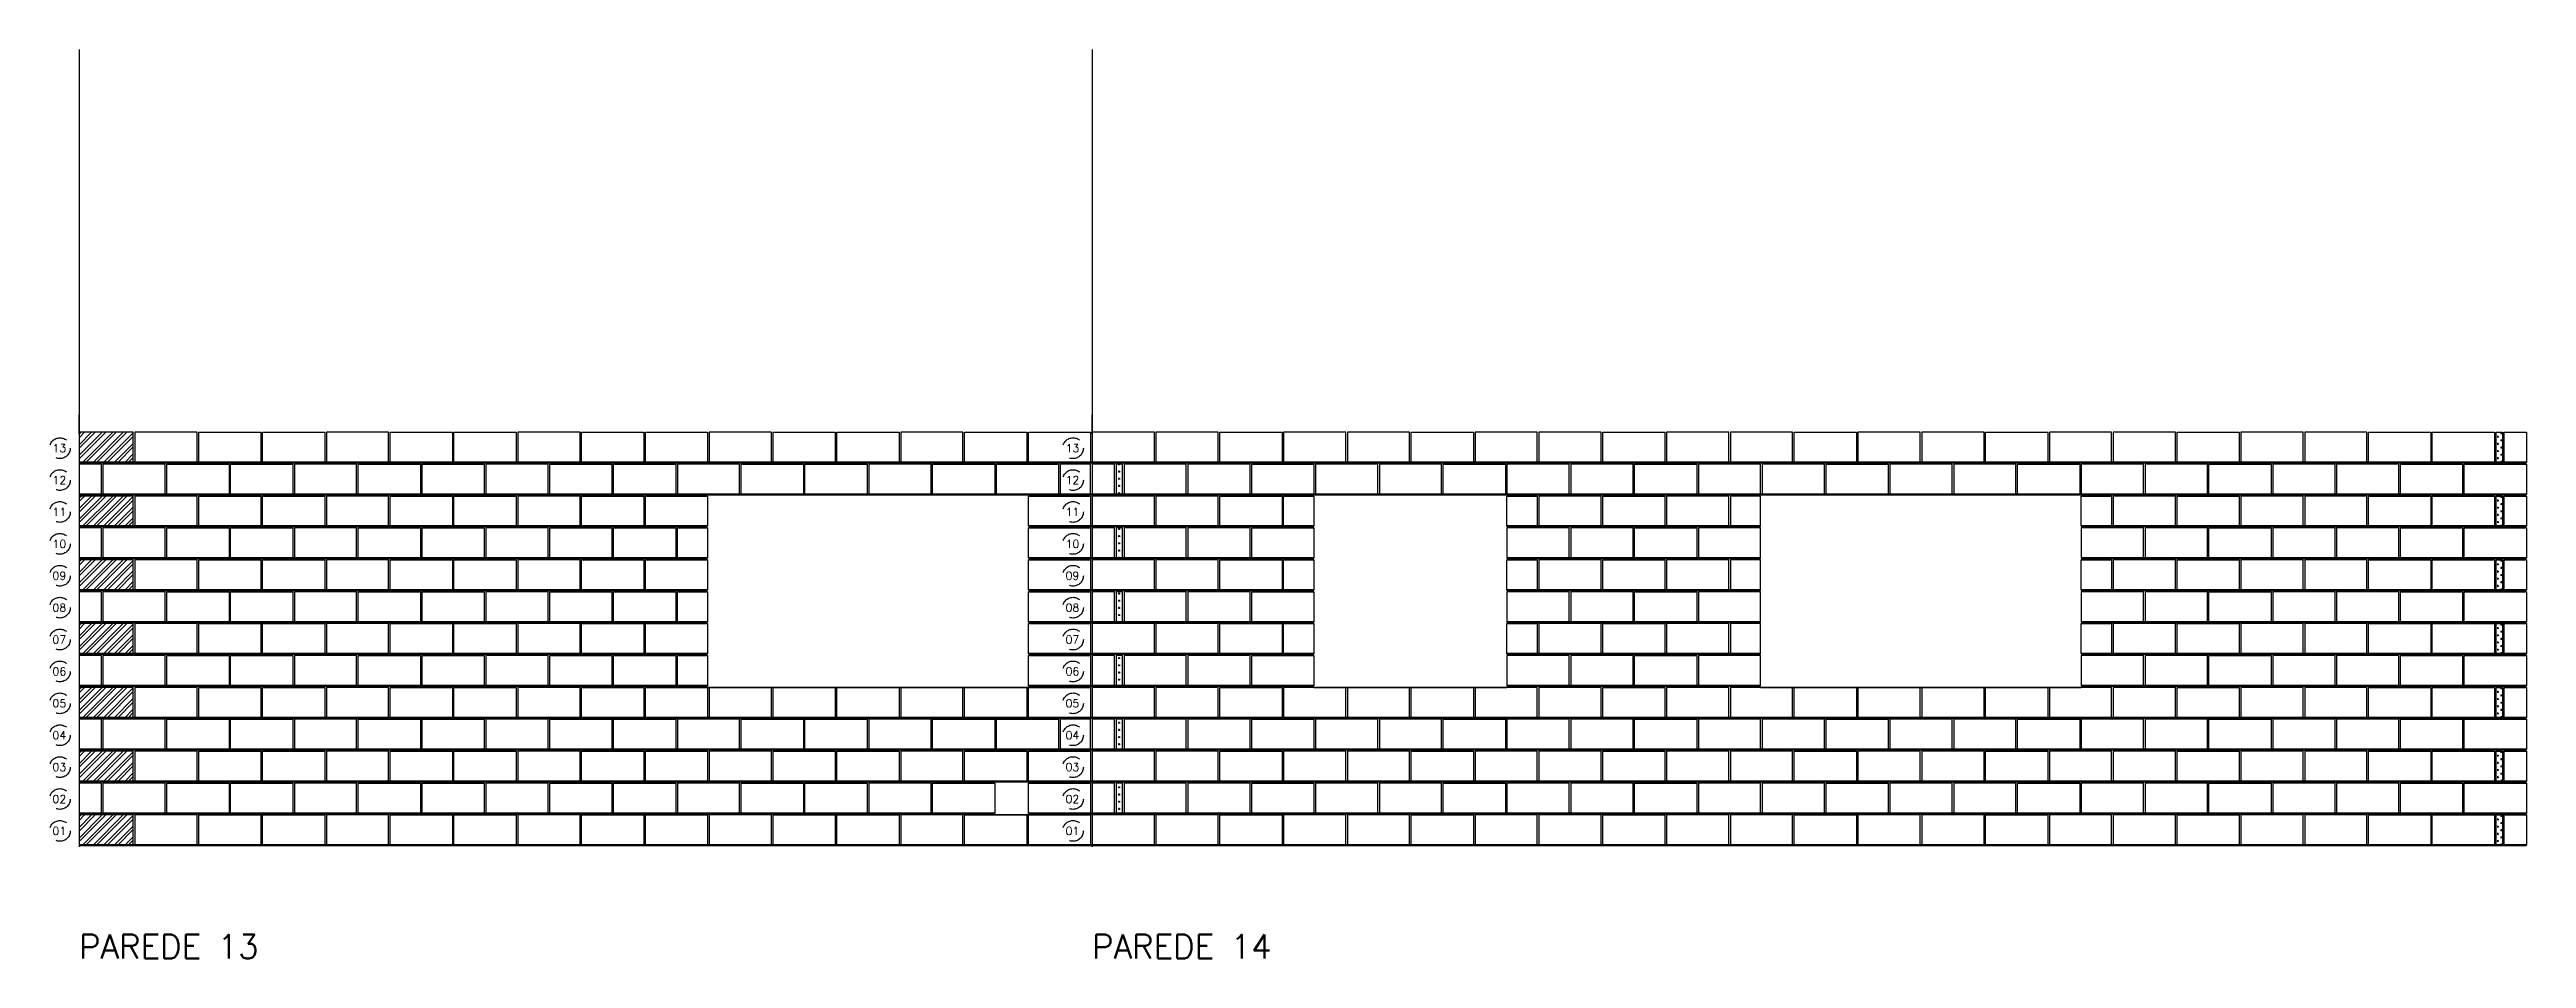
# Model space of a CAD drawing. Extents: x 0 to 187, y -7 to 20.
# Drawn here: x 58.61 to 74.14, y 14.3 to 20 of the extents above; entities that cross this region are included whole.
import ezdxf

# ---------------------------------------------------------------- set-up
doc = ezdxf.new("R2010")
doc.units = 0
doc.header["$LTSCALE"] = 0.5
doc.header["$MEASUREMENT"] = 0
doc.linetypes.add('HIDDEN', pattern=[0.375, 0.25, -0.125])
for name, color, linetype in [('AUX00', 7, 'HIDDEN'), ('AUX01', 1, 'CONTINUOUS'), ('B04', 6, 'CONTINUOUS'), ('B19', 3, 'CONTINUOUS'), ('B19C', 126, 'CONTINUOUS'), ('B34', 150, 'CONTINUOUS'), ('B34C', 160, 'CONTINUOUS'), ('B39', 2, 'CONTINUOUS'), ('B39C', 5, 'CONTINUOUS'), ('BP', 106, 'CONTINUOUS'), ('H04', 9, 'CONTINUOUS'), ('H34', 9, 'CONTINUOUS'), ('TXT05', 4, 'CONTINUOUS'), ('VIG02', 3, 'CONTINUOUS')]:
    doc.layers.add(name, color=color, linetype=linetype)
doc.layers.add('FIADAS', color=161, linetype='CONTINUOUS', lineweight=50)
doc.styles.add('ROMANS', font='romans.shx')
pattern_1 = [(360, (9.124238, 13.820944), (0.022502239, 0.022502239), [0.01125112, -0.03375336]), (90, (9.129863, 13.815318), (-0.022502239, 0.022502239), [0.01125112, -0.03375336])]

msp = doc.modelspace()

# ---------------------------------------------------------------- texts
at = {"layer": 'AUX00', "color": 2, "style": 'ROMANS'}
for s, p in [('13', (58.6325, 17.475)), ('13', (64.9825, 17.475)), ('12', (58.6325, 17.275)), ('12', (64.9825, 17.275)), ('11', (58.6325, 17.075)), ('11', (64.9825, 17.075)), ('10', (58.6325, 16.875)), ('10', (64.9825, 16.875)), ('09', (58.6325, 16.675)), ('09', (64.9825, 16.675)), ('08', (58.6325, 16.475)), ('08', (64.9825, 16.475)), ('07', (58.6325, 16.275)), ('07', (64.9825, 16.275)), ('06', (58.6325, 16.075)), ('06', (64.9825, 16.075)), ('05', (58.6325, 15.875)), ('05', (64.9825, 15.875)), ('04', (58.6325, 15.675)), ('04', (64.9825, 15.675)), ('03', (58.6325, 15.475)), ('03', (64.9825, 15.475)), ('02', (58.6325, 15.275)), ('02', (64.9825, 15.275)), ('01', (58.6325, 15.075)), ('01', (64.9825, 15.075))]:
    msp.add_text(s, height=0.05, dxfattribs=at).set_placement(p)
at = {"layer": 'TXT05', "style": 'ROMANS'}
for s, p in [('PAREDE 13', (58.7989, 14.3)), ('PAREDE 14', (65.1489, 14.3))]:
    msp.add_text(s, height=0.15, dxfattribs=at).set_placement(p)

# ---------------------------------------------------------------- hatches: boundary and pattern name
at = {"layer": 'H04'}
h = msp.add_hatch(dxfattribs=at)
h.set_pattern_fill('CROSS', color=256, scale=0.090009, style=0)
h.set_pattern_definition([(360, (83.113135, 31.230895), (0.02250224, 0.02250224), [0.01125112, -0.03375336]), (90, (83.11876, 31.22527), (-0.02250224, 0.02250224), [0.01125112, -0.03375336])])
h.paths.add_polyline_path([(73.9489, 17.41), (73.9889, 17.41), (73.9889, 17.6), (73.9489, 17.6)])
h = msp.add_hatch(dxfattribs=at)
h.set_pattern_fill('CROSS', color=256, scale=0.090009, style=0)
h.set_pattern_definition(pattern_1)
h.paths.add_polyline_path([(65.3389, 17.21), (65.2989, 17.21), (65.2989, 17.4), (65.3389, 17.4)])
h = msp.add_hatch(dxfattribs=at)
h.set_pattern_fill('CROSS', color=256, scale=0.090009, style=0)
h.set_pattern_definition([(360, (83.113135, 30.830895), (0.02250224, 0.02250224), [0.01125112, -0.03375336]), (90, (83.11876, 30.82527), (-0.02250224, 0.02250224), [0.01125112, -0.03375336])])
h.paths.add_polyline_path([(73.9489, 17.01), (73.9889, 17.01), (73.9889, 17.2), (73.9489, 17.2)])
h = msp.add_hatch(dxfattribs=at)
h.set_pattern_fill('CROSS', color=256, scale=0.090009, style=0)
h.set_pattern_definition(pattern_1)
h.paths.add_polyline_path([(65.3389, 16.81), (65.2989, 16.81), (65.2989, 17), (65.3389, 17)])
h = msp.add_hatch(dxfattribs=at)
h.set_pattern_fill('CROSS', color=256, scale=0.090009, style=0)
h.set_pattern_definition([(360, (83.113135, 30.430895), (0.02250224, 0.02250224), [0.01125112, -0.03375336]), (90, (83.11876, 30.42527), (-0.02250224, 0.02250224), [0.01125112, -0.03375336])])
h.paths.add_polyline_path([(73.9489, 16.61), (73.9889, 16.61), (73.9889, 16.8), (73.9489, 16.8)])
h = msp.add_hatch(dxfattribs=at)
h.set_pattern_fill('CROSS', color=256, scale=0.090009, style=0)
h.set_pattern_definition(pattern_1)
h.paths.add_polyline_path([(65.3389, 16.41), (65.2989, 16.41), (65.2989, 16.6), (65.3389, 16.6)])
h = msp.add_hatch(dxfattribs=at)
h.set_pattern_fill('CROSS', color=256, scale=0.090009, style=0)
h.set_pattern_definition([(360, (83.113135, 30.030895), (0.02250224, 0.02250224), [0.01125112, -0.03375336]), (90, (83.11876, 30.02527), (-0.02250224, 0.02250224), [0.01125112, -0.03375336])])
h.paths.add_polyline_path([(73.9489, 16.21), (73.9889, 16.21), (73.9889, 16.4), (73.9489, 16.4)])
h = msp.add_hatch(dxfattribs=at)
h.set_pattern_fill('CROSS', color=256, scale=0.090009, style=0)
h.set_pattern_definition(pattern_1)
h.paths.add_polyline_path([(65.3389, 16.01), (65.2989, 16.01), (65.2989, 16.2), (65.3389, 16.2)])
h = msp.add_hatch(dxfattribs=at)
h.set_pattern_fill('CROSS', color=256, scale=0.090009, style=0)
h.set_pattern_definition([(360, (83.113135, 29.630895), (0.02250224, 0.02250224), [0.01125112, -0.03375336]), (90, (83.11876, 29.62527), (-0.02250224, 0.02250224), [0.01125112, -0.03375336])])
h.paths.add_polyline_path([(73.9489, 15.81), (73.9889, 15.81), (73.9889, 16), (73.9489, 16)])
h = msp.add_hatch(dxfattribs=at)
h.set_pattern_fill('CROSS', color=256, scale=0.090009, style=0)
h.set_pattern_definition(pattern_1)
h.paths.add_polyline_path([(65.3389, 15.61), (65.2989, 15.61), (65.2989, 15.8), (65.3389, 15.8)])
h = msp.add_hatch(dxfattribs=at)
h.set_pattern_fill('CROSS', color=256, scale=0.090009, style=0)
h.set_pattern_definition([(360, (83.113135, 29.230895), (0.02250224, 0.02250224), [0.01125112, -0.03375336]), (90, (83.11876, 29.22527), (-0.02250224, 0.02250224), [0.01125112, -0.03375336])])
h.paths.add_polyline_path([(73.9489, 15.41), (73.9889, 15.41), (73.9889, 15.6), (73.9489, 15.6)])
h = msp.add_hatch(dxfattribs=at)
h.set_pattern_fill('CROSS', color=256, scale=0.090009, style=0)
h.set_pattern_definition(pattern_1)
h.paths.add_polyline_path([(65.3389, 15.21), (65.2989, 15.21), (65.2989, 15.4), (65.3389, 15.4)])
h = msp.add_hatch(dxfattribs=at)
h.set_pattern_fill('CROSS', color=256, scale=0.090009, style=0)
h.set_pattern_definition([(360, (83.113135, 28.830895), (0.02250224, 0.02250224), [0.01125112, -0.03375336]), (90, (83.11876, 28.82527), (-0.02250224, 0.02250224), [0.01125112, -0.03375336])])
h.paths.add_polyline_path([(73.9489, 15.01), (73.9889, 15.01), (73.9889, 15.2), (73.9489, 15.2)])
at = {"layer": 'H34'}
h = msp.add_hatch(dxfattribs=at)
h.set_pattern_fill('ANSI32', color=160, scale=0.125012, style=0)
h.set_pattern_definition([(45, (67.964907, 32.057525), (-0.03314893, 0.03314893), []), (45, (67.987006, 32.057525), (-0.03314893, 0.03314893), [])])
h.paths.add_polyline_path([(58.799, 17.41), (59.139, 17.41), (59.139, 17.6), (58.799, 17.6)])
h = msp.add_hatch(dxfattribs=at)
h.set_pattern_fill('ANSI32', color=256, scale=0.125012, style=0)
h.set_pattern_definition([(45, (67.964907, 31.657525), (-0.03314893, 0.03314893), []), (45, (67.987006, 31.657525), (-0.03314893, 0.03314893), [])])
h.paths.add_polyline_path([(58.799, 17.01), (59.139, 17.01), (59.139, 17.2), (58.799, 17.2)])
h = msp.add_hatch(dxfattribs=at)
h.set_pattern_fill('ANSI32', color=256, scale=0.125012, style=0)
h.set_pattern_definition([(45, (67.964907, 31.257525), (-0.03314893, 0.03314893), []), (45, (67.987006, 31.257525), (-0.03314893, 0.03314893), [])])
h.paths.add_polyline_path([(58.799, 16.61), (59.139, 16.61), (59.139, 16.8), (58.799, 16.8)])
h = msp.add_hatch(dxfattribs=at)
h.set_pattern_fill('ANSI32', color=256, scale=0.125012, style=0)
h.set_pattern_definition([(45, (67.964907, 30.857525), (-0.03314893, 0.03314893), []), (45, (67.987006, 30.857525), (-0.03314893, 0.03314893), [])])
h.paths.add_polyline_path([(58.799, 16.21), (59.139, 16.21), (59.139, 16.4), (58.799, 16.4)])
h = msp.add_hatch(dxfattribs=at)
h.set_pattern_fill('ANSI32', color=256, scale=0.125012, style=0)
h.set_pattern_definition([(45, (67.964907, 30.457525), (-0.03314893, 0.03314893), []), (45, (67.987006, 30.457525), (-0.03314893, 0.03314893), [])])
h.paths.add_polyline_path([(58.799, 15.81), (59.139, 15.81), (59.139, 16), (58.799, 16)])
h = msp.add_hatch(dxfattribs=at)
h.set_pattern_fill('ANSI32', color=256, scale=0.125012, style=0)
h.set_pattern_definition([(45, (67.964907, 30.057525), (-0.03314893, 0.03314893), []), (45, (67.987006, 30.057525), (-0.03314893, 0.03314893), [])])
h.paths.add_polyline_path([(58.799, 15.41), (59.139, 15.41), (59.139, 15.6), (58.799, 15.6)])
h = msp.add_hatch(dxfattribs=at)
h.set_pattern_fill('ANSI32', color=256, scale=0.125012, style=0)
h.set_pattern_definition([(45, (67.964907, 29.657525), (-0.03314893, 0.03314893), []), (45, (67.987006, 29.657525), (-0.03314893, 0.03314893), [])])
h.paths.add_polyline_path([(58.799, 15.01), (59.139, 15.01), (59.139, 15.2), (58.799, 15.2)])

# ---------------------------------------------------------------- linework, layer by layer
at = {"layer": 'AUX00'}
for centre in [(58.6789, 17.5), (65.0289, 17.5), (58.6789, 17.3), (65.0289, 17.3), (58.6789, 17.1), (65.0289, 17.1), (58.6789, 16.9), (65.0289, 16.9), (58.6789, 16.7), (65.0289, 16.7), (58.6789, 16.5), (65.0289, 16.5), (58.6789, 16.3), (65.0289, 16.3), (58.6789, 16.1), (65.0289, 16.1), (58.6789, 15.9), (65.0289, 15.9), (58.6789, 15.7), (65.0289, 15.7), (58.6789, 15.5), (65.0289, 15.5), (58.6789, 15.3), (65.0289, 15.3), (58.6789, 15.1), (65.0289, 15.1)]:
    msp.add_circle(centre, 0.065, dxfattribs=at)
at = {"layer": 'AUX01'}
for points in [[(58.7989, 20), (58.7989, 15)], [(65.1489, 20), (65.1489, 15)]]:
    msp.add_lwpolyline(points, dxfattribs=at)
for points in [[(62.7389, 16), (64.7489, 16)], [(66.5389, 16), (67.7489, 16)], [(69.3389, 16), (71.3489, 16)], [(64.5389, 15.2), (64.7489, 15.2)]]:
    msp.add_lwpolyline(points, close=True, dxfattribs=at)
at = {"layer": 'B04'}
for points in [[(73.9889, 17.41), (73.9489, 17.41), (73.9489, 17.6), (73.9889, 17.6)], [(65.2989, 17.21), (65.3389, 17.21), (65.3389, 17.4), (65.2989, 17.4)], [(73.9889, 17.01), (73.9489, 17.01), (73.9489, 17.2), (73.9889, 17.2)], [(65.2989, 16.81), (65.3389, 16.81), (65.3389, 17), (65.2989, 17)], [(73.9889, 16.61), (73.9489, 16.61), (73.9489, 16.8), (73.9889, 16.8)], [(65.2989, 16.41), (65.3389, 16.41), (65.3389, 16.6), (65.2989, 16.6)], [(73.9889, 16.21), (73.9489, 16.21), (73.9489, 16.4), (73.9889, 16.4)], [(65.2989, 16.01), (65.3389, 16.01), (65.3389, 16.2), (65.2989, 16.2)], [(73.9889, 15.81), (73.9489, 15.81), (73.9489, 16), (73.9889, 16)], [(65.2989, 15.61), (65.3389, 15.61), (65.3389, 15.8), (65.2989, 15.8)], [(73.9889, 15.41), (73.9489, 15.41), (73.9489, 15.6), (73.9889, 15.6)], [(65.2989, 15.21), (65.3389, 15.21), (65.3389, 15.4), (65.2989, 15.4)], [(73.9889, 15.01), (73.9489, 15.01), (73.9489, 15.2), (73.9889, 15.2)]]:
    msp.add_lwpolyline(points, close=True, dxfattribs=at)
at = {"layer": 'B19'}
for points in [[(66.3489, 17.2), (66.5389, 17.2), (66.5389, 17.01), (66.3489, 17.01)], [(67.7489, 17.2), (67.9389, 17.2), (67.9389, 17.01), (67.7489, 17.01)], [(69.3389, 17.2), (69.1489, 17.2), (69.1489, 17.01), (69.3389, 17.01)], [(71.3489, 17.2), (71.5389, 17.2), (71.5389, 17.01), (71.3489, 17.01)], [(62.5489, 17), (62.7389, 17), (62.7389, 16.81), (62.5489, 16.81)], [(66.3489, 16.8), (66.5389, 16.8), (66.5389, 16.61), (66.3489, 16.61)], [(67.7489, 16.8), (67.9389, 16.8), (67.9389, 16.61), (67.7489, 16.61)], [(69.3389, 16.8), (69.1489, 16.8), (69.1489, 16.61), (69.3389, 16.61)], [(71.3489, 16.8), (71.5389, 16.8), (71.5389, 16.61), (71.3489, 16.61)], [(62.5489, 16.6), (62.7389, 16.6), (62.7389, 16.41), (62.5489, 16.41)], [(66.3489, 16.4), (66.5389, 16.4), (66.5389, 16.21), (66.3489, 16.21)], [(67.7489, 16.4), (67.9389, 16.4), (67.9389, 16.21), (67.7489, 16.21)], [(69.3389, 16.4), (69.1489, 16.4), (69.1489, 16.21), (69.3389, 16.21)], [(71.3489, 16.4), (71.5389, 16.4), (71.5389, 16.21), (71.3489, 16.21)], [(62.5489, 16.2), (62.7389, 16.2), (62.7389, 16.01), (62.5489, 16.01)], [(65.1389, 15.8), (64.9489, 15.8), (64.9489, 15.61), (65.1389, 15.61)]]:
    msp.add_lwpolyline(points, close=True, dxfattribs=at)
at = {"layer": 'B19C'}
msp.add_lwpolyline([(65.1389, 17.4), (64.9489, 17.4), (64.9489, 17.21), (65.1389, 17.21)], close=True, dxfattribs=at)
at = {"layer": 'B34'}
for points in [[(58.7989, 17.01), (59.1389, 17.01), (59.1389, 17.2), (58.7989, 17.2)], [(58.7989, 16.61), (59.1389, 16.61), (59.1389, 16.8), (58.7989, 16.8)], [(58.7989, 16.21), (59.1389, 16.21), (59.1389, 16.4), (58.7989, 16.4)], [(58.7989, 15.81), (59.1389, 15.81), (59.1389, 16), (58.7989, 16)], [(58.7989, 15.41), (59.1389, 15.41), (59.1389, 15.6), (58.7989, 15.6)], [(58.7989, 15.01), (59.1389, 15.01), (59.1389, 15.2), (58.7989, 15.2)]]:
    msp.add_lwpolyline(points, close=True, dxfattribs=at)
at = {"layer": 'B34C'}
msp.add_lwpolyline([(58.7989, 17.41), (59.1389, 17.41), (59.1389, 17.6), (58.7989, 17.6)], close=True, dxfattribs=at)
at = {"layer": 'B39'}
for points in [[(58.9489, 17.4), (58.9489, 17.21), (59.3389, 17.21), (59.3389, 17.4)], [(59.7389, 17.4), (59.7389, 17.21), (59.3489, 17.21), (59.3489, 17.4)], [(60.1389, 17.4), (60.1389, 17.21), (59.7489, 17.21), (59.7489, 17.4)], [(60.1489, 17.4), (60.1489, 17.21), (60.5389, 17.21), (60.5389, 17.4)], [(60.9389, 17.4), (60.9389, 17.21), (60.5489, 17.21), (60.5489, 17.4)], [(61.3389, 17.4), (61.3389, 17.21), (60.9489, 17.21), (60.9489, 17.4)], [(61.3489, 17.4), (61.3489, 17.21), (61.7389, 17.21), (61.7389, 17.4)], [(62.1389, 17.4), (62.1389, 17.21), (61.7489, 17.21), (61.7489, 17.4)], [(65.3489, 17.4), (65.3489, 17.21), (65.7389, 17.21), (65.7389, 17.4)], [(65.7489, 17.4), (65.7489, 17.21), (66.1389, 17.21), (66.1389, 17.4)], [(68.1489, 17.4), (68.1489, 17.21), (68.5389, 17.21), (68.5389, 17.4)], [(68.9389, 17.4), (68.9389, 17.21), (68.5489, 17.21), (68.5489, 17.4)], [(71.7489, 17.4), (71.7489, 17.21), (72.1389, 17.21), (72.1389, 17.4)], [(72.5389, 17.4), (72.5389, 17.21), (72.1489, 17.21), (72.1489, 17.4)], [(72.5489, 17.4), (72.5489, 17.21), (72.9389, 17.21), (72.9389, 17.4)], [(72.9489, 17.4), (72.9489, 17.21), (73.3389, 17.21), (73.3389, 17.4)], [(73.7389, 17.4), (73.7389, 17.21), (73.3489, 17.21), (73.3489, 17.4)], [(74.1389, 17.4), (74.1389, 17.21), (73.7489, 17.21), (73.7489, 17.4)], [(59.1489, 17.2), (59.1489, 17.01), (59.5389, 17.01), (59.5389, 17.2)], [(59.9389, 17.2), (59.9389, 17.01), (59.5489, 17.01), (59.5489, 17.2)], [(60.3389, 17.2), (60.3389, 17.01), (59.9489, 17.01), (59.9489, 17.2)], [(60.3489, 17.2), (60.3489, 17.01), (60.7389, 17.01), (60.7389, 17.2)], [(61.1389, 17.2), (61.1389, 17.01), (60.7489, 17.01), (60.7489, 17.2)], [(61.5389, 17.2), (61.5389, 17.01), (61.1489, 17.01), (61.1489, 17.2)], [(61.5489, 17.2), (61.5489, 17.01), (61.9389, 17.01), (61.9389, 17.2)], [(62.3389, 17.2), (62.3389, 17.01), (61.9489, 17.01), (61.9489, 17.2)], [(62.7389, 17.2), (62.7389, 17.01), (62.3489, 17.01), (62.3489, 17.2)], [(65.1389, 17.2), (65.1389, 17.01), (64.7489, 17.01), (64.7489, 17.2)], [(65.1489, 17.2), (65.1489, 17.01), (65.5389, 17.01), (65.5389, 17.2)], [(65.5489, 17.2), (65.5489, 17.01), (65.9389, 17.01), (65.9389, 17.2)], [(66.3389, 17.2), (66.3389, 17.01), (65.9489, 17.01), (65.9489, 17.2)], [(67.9489, 17.2), (67.9489, 17.01), (68.3389, 17.01), (68.3389, 17.2)], [(68.7389, 17.2), (68.7389, 17.01), (68.3489, 17.01), (68.3489, 17.2)], [(68.7489, 17.2), (68.7489, 17.01), (69.1389, 17.01), (69.1389, 17.2)], [(71.5489, 17.2), (71.5489, 17.01), (71.9389, 17.01), (71.9389, 17.2)], [(72.3389, 17.2), (72.3389, 17.01), (71.9489, 17.01), (71.9489, 17.2)], [(72.3489, 17.2), (72.3489, 17.01), (72.7389, 17.01), (72.7389, 17.2)], [(72.7489, 17.2), (72.7489, 17.01), (73.1389, 17.01), (73.1389, 17.2)], [(73.5389, 17.2), (73.5389, 17.01), (73.1489, 17.01), (73.1489, 17.2)], [(73.9389, 17.2), (73.9389, 17.01), (73.5489, 17.01), (73.5489, 17.2)], [(58.9489, 17), (58.9489, 16.81), (59.3389, 16.81), (59.3389, 17)], [(59.7389, 17), (59.7389, 16.81), (59.3489, 16.81), (59.3489, 17)], [(60.1389, 17), (60.1389, 16.81), (59.7489, 16.81), (59.7489, 17)], [(60.1489, 17), (60.1489, 16.81), (60.5389, 16.81), (60.5389, 17)], [(60.9389, 17), (60.9389, 16.81), (60.5489, 16.81), (60.5489, 17)], [(61.3389, 17), (61.3389, 16.81), (60.9489, 16.81), (60.9489, 17)], [(61.3489, 17), (61.3489, 16.81), (61.7389, 16.81), (61.7389, 17)], [(62.1389, 17), (62.1389, 16.81), (61.7489, 16.81), (61.7489, 17)], [(62.5389, 17), (62.5389, 16.81), (62.1489, 16.81), (62.1489, 17)], [(65.1389, 17), (65.1389, 16.81), (64.7489, 16.81), (64.7489, 17)], [(65.3489, 17), (65.3489, 16.81), (65.7389, 16.81), (65.7389, 17)], [(65.7489, 17), (65.7489, 16.81), (66.1389, 16.81), (66.1389, 17)], [(66.5389, 17), (66.5389, 16.81), (66.1489, 16.81), (66.1489, 17)], [(67.7489, 17), (67.7489, 16.81), (68.1389, 16.81), (68.1389, 17)], [(68.1489, 17), (68.1489, 16.81), (68.5389, 16.81), (68.5389, 17)], [(68.9389, 17), (68.9389, 16.81), (68.5489, 16.81), (68.5489, 17)], [(68.9489, 17), (68.9489, 16.81), (69.3389, 16.81), (69.3389, 17)], [(71.3489, 17), (71.3489, 16.81), (71.7389, 16.81), (71.7389, 17)], [(71.7489, 17), (71.7489, 16.81), (72.1389, 16.81), (72.1389, 17)], [(72.5389, 17), (72.5389, 16.81), (72.1489, 16.81), (72.1489, 17)], [(72.5489, 17), (72.5489, 16.81), (72.9389, 16.81), (72.9389, 17)], [(72.9489, 17), (72.9489, 16.81), (73.3389, 16.81), (73.3389, 17)], [(73.7389, 17), (73.7389, 16.81), (73.3489, 16.81), (73.3489, 17)], [(74.1389, 17), (74.1389, 16.81), (73.7489, 16.81), (73.7489, 17)], [(59.1489, 16.8), (59.1489, 16.61), (59.5389, 16.61), (59.5389, 16.8)], [(59.9389, 16.8), (59.9389, 16.61), (59.5489, 16.61), (59.5489, 16.8)], [(60.3389, 16.8), (60.3389, 16.61), (59.9489, 16.61), (59.9489, 16.8)], [(60.3489, 16.8), (60.3489, 16.61), (60.7389, 16.61), (60.7389, 16.8)], [(61.1389, 16.8), (61.1389, 16.61), (60.7489, 16.61), (60.7489, 16.8)], [(61.5389, 16.8), (61.5389, 16.61), (61.1489, 16.61), (61.1489, 16.8)], [(61.5489, 16.8), (61.5489, 16.61), (61.9389, 16.61), (61.9389, 16.8)], [(62.3389, 16.8), (62.3389, 16.61), (61.9489, 16.61), (61.9489, 16.8)], [(62.7389, 16.8), (62.7389, 16.61), (62.3489, 16.61), (62.3489, 16.8)], [(65.1389, 16.8), (65.1389, 16.61), (64.7489, 16.61), (64.7489, 16.8)], [(65.1489, 16.8), (65.1489, 16.61), (65.5389, 16.61), (65.5389, 16.8)], [(65.5489, 16.8), (65.5489, 16.61), (65.9389, 16.61), (65.9389, 16.8)], [(66.3389, 16.8), (66.3389, 16.61), (65.9489, 16.61), (65.9489, 16.8)], [(67.9489, 16.8), (67.9489, 16.61), (68.3389, 16.61), (68.3389, 16.8)], [(68.7389, 16.8), (68.7389, 16.61), (68.3489, 16.61), (68.3489, 16.8)], [(68.7489, 16.8), (68.7489, 16.61), (69.1389, 16.61), (69.1389, 16.8)], [(71.5489, 16.8), (71.5489, 16.61), (71.9389, 16.61), (71.9389, 16.8)], [(72.3389, 16.8), (72.3389, 16.61), (71.9489, 16.61), (71.9489, 16.8)], [(72.3489, 16.8), (72.3489, 16.61), (72.7389, 16.61), (72.7389, 16.8)], [(72.7489, 16.8), (72.7489, 16.61), (73.1389, 16.61), (73.1389, 16.8)], [(73.5389, 16.8), (73.5389, 16.61), (73.1489, 16.61), (73.1489, 16.8)], [(73.9389, 16.8), (73.9389, 16.61), (73.5489, 16.61), (73.5489, 16.8)], [(58.9489, 16.6), (58.9489, 16.41), (59.3389, 16.41), (59.3389, 16.6)], [(59.7389, 16.6), (59.7389, 16.41), (59.3489, 16.41), (59.3489, 16.6)], [(60.1389, 16.6), (60.1389, 16.41), (59.7489, 16.41), (59.7489, 16.6)], [(60.1489, 16.6), (60.1489, 16.41), (60.5389, 16.41), (60.5389, 16.6)], [(60.9389, 16.6), (60.9389, 16.41), (60.5489, 16.41), (60.5489, 16.6)], [(61.3389, 16.6), (61.3389, 16.41), (60.9489, 16.41), (60.9489, 16.6)], [(61.3489, 16.6), (61.3489, 16.41), (61.7389, 16.41), (61.7389, 16.6)], [(62.1389, 16.6), (62.1389, 16.41), (61.7489, 16.41), (61.7489, 16.6)], [(62.5389, 16.6), (62.5389, 16.41), (62.1489, 16.41), (62.1489, 16.6)], [(65.1389, 16.6), (65.1389, 16.41), (64.7489, 16.41), (64.7489, 16.6)], [(65.3489, 16.6), (65.3489, 16.41), (65.7389, 16.41), (65.7389, 16.6)], [(65.7489, 16.6), (65.7489, 16.41), (66.1389, 16.41), (66.1389, 16.6)], [(66.5389, 16.6), (66.5389, 16.41), (66.1489, 16.41), (66.1489, 16.6)], [(67.7489, 16.6), (67.7489, 16.41), (68.1389, 16.41), (68.1389, 16.6)], [(68.1489, 16.6), (68.1489, 16.41), (68.5389, 16.41), (68.5389, 16.6)], [(68.9389, 16.6), (68.9389, 16.41), (68.5489, 16.41), (68.5489, 16.6)], [(68.9489, 16.6), (68.9489, 16.41), (69.3389, 16.41), (69.3389, 16.6)], [(71.3489, 16.6), (71.3489, 16.41), (71.7389, 16.41), (71.7389, 16.6)], [(71.7489, 16.6), (71.7489, 16.41), (72.1389, 16.41), (72.1389, 16.6)], [(72.5389, 16.6), (72.5389, 16.41), (72.1489, 16.41), (72.1489, 16.6)], [(72.5489, 16.6), (72.5489, 16.41), (72.9389, 16.41), (72.9389, 16.6)], [(72.9489, 16.6), (72.9489, 16.41), (73.3389, 16.41), (73.3389, 16.6)], [(73.7389, 16.6), (73.7389, 16.41), (73.3489, 16.41), (73.3489, 16.6)], [(74.1389, 16.6), (74.1389, 16.41), (73.7489, 16.41), (73.7489, 16.6)], [(59.1489, 16.4), (59.1489, 16.21), (59.5389, 16.21), (59.5389, 16.4)], [(59.9389, 16.4), (59.9389, 16.21), (59.5489, 16.21), (59.5489, 16.4)], [(60.3389, 16.4), (60.3389, 16.21), (59.9489, 16.21), (59.9489, 16.4)], [(60.3489, 16.4), (60.3489, 16.21), (60.7389, 16.21), (60.7389, 16.4)], [(61.1389, 16.4), (61.1389, 16.21), (60.7489, 16.21), (60.7489, 16.4)], [(61.5389, 16.4), (61.5389, 16.21), (61.1489, 16.21), (61.1489, 16.4)], [(61.5489, 16.4), (61.5489, 16.21), (61.9389, 16.21), (61.9389, 16.4)], [(62.3389, 16.4), (62.3389, 16.21), (61.9489, 16.21), (61.9489, 16.4)], [(62.7389, 16.4), (62.7389, 16.21), (62.3489, 16.21), (62.3489, 16.4)], [(65.1389, 16.4), (65.1389, 16.21), (64.7489, 16.21), (64.7489, 16.4)], [(65.1489, 16.4), (65.1489, 16.21), (65.5389, 16.21), (65.5389, 16.4)], [(65.5489, 16.4), (65.5489, 16.21), (65.9389, 16.21), (65.9389, 16.4)], [(66.3389, 16.4), (66.3389, 16.21), (65.9489, 16.21), (65.9489, 16.4)], [(67.9489, 16.4), (67.9489, 16.21), (68.3389, 16.21), (68.3389, 16.4)], [(68.7389, 16.4), (68.7389, 16.21), (68.3489, 16.21), (68.3489, 16.4)], [(68.7489, 16.4), (68.7489, 16.21), (69.1389, 16.21), (69.1389, 16.4)], [(71.5489, 16.4), (71.5489, 16.21), (71.9389, 16.21), (71.9389, 16.4)], [(72.3389, 16.4), (72.3389, 16.21), (71.9489, 16.21), (71.9489, 16.4)], [(72.3489, 16.4), (72.3489, 16.21), (72.7389, 16.21), (72.7389, 16.4)], [(72.7489, 16.4), (72.7489, 16.21), (73.1389, 16.21), (73.1389, 16.4)], [(73.5389, 16.4), (73.5389, 16.21), (73.1489, 16.21), (73.1489, 16.4)], [(73.9389, 16.4), (73.9389, 16.21), (73.5489, 16.21), (73.5489, 16.4)], [(58.9489, 16.2), (58.9489, 16.01), (59.3389, 16.01), (59.3389, 16.2)], [(59.7389, 16.2), (59.7389, 16.01), (59.3489, 16.01), (59.3489, 16.2)], [(60.1389, 16.2), (60.1389, 16.01), (59.7489, 16.01), (59.7489, 16.2)], [(60.1489, 16.2), (60.1489, 16.01), (60.5389, 16.01), (60.5389, 16.2)], [(60.9389, 16.2), (60.9389, 16.01), (60.5489, 16.01), (60.5489, 16.2)], [(61.3389, 16.2), (61.3389, 16.01), (60.9489, 16.01), (60.9489, 16.2)], [(61.3489, 16.2), (61.3489, 16.01), (61.7389, 16.01), (61.7389, 16.2)], [(62.1389, 16.2), (62.1389, 16.01), (61.7489, 16.01), (61.7489, 16.2)], [(62.5389, 16.2), (62.5389, 16.01), (62.1489, 16.01), (62.1489, 16.2)], [(65.1389, 16.2), (65.1389, 16.01), (64.7489, 16.01), (64.7489, 16.2)], [(65.3489, 16.2), (65.3489, 16.01), (65.7389, 16.01), (65.7389, 16.2)], [(65.7489, 16.2), (65.7489, 16.01), (66.1389, 16.01), (66.1389, 16.2)], [(66.5389, 16.2), (66.5389, 16.01), (66.1489, 16.01), (66.1489, 16.2)], [(67.7489, 16.2), (67.7489, 16.01), (68.1389, 16.01), (68.1389, 16.2)], [(68.1489, 16.2), (68.1489, 16.01), (68.5389, 16.01), (68.5389, 16.2)], [(68.9389, 16.2), (68.9389, 16.01), (68.5489, 16.01), (68.5489, 16.2)], [(68.9489, 16.2), (68.9489, 16.01), (69.3389, 16.01), (69.3389, 16.2)], [(71.3489, 16.2), (71.3489, 16.01), (71.7389, 16.01), (71.7389, 16.2)], [(71.7489, 16.2), (71.7489, 16.01), (72.1389, 16.01), (72.1389, 16.2)], [(72.5389, 16.2), (72.5389, 16.01), (72.1489, 16.01), (72.1489, 16.2)], [(72.5489, 16.2), (72.5489, 16.01), (72.9389, 16.01), (72.9389, 16.2)], [(72.9489, 16.2), (72.9489, 16.01), (73.3389, 16.01), (73.3389, 16.2)], [(73.7389, 16.2), (73.7389, 16.01), (73.3489, 16.01), (73.3489, 16.2)], [(74.1389, 16.2), (74.1389, 16.01), (73.7489, 16.01), (73.7489, 16.2)], [(59.1489, 16), (59.1489, 15.81), (59.5389, 15.81), (59.5389, 16)], [(59.9389, 16), (59.9389, 15.81), (59.5489, 15.81), (59.5489, 16)], [(60.3389, 16), (60.3389, 15.81), (59.9489, 15.81), (59.9489, 16)], [(60.3489, 16), (60.3489, 15.81), (60.7389, 15.81), (60.7389, 16)], [(61.1389, 16), (61.1389, 15.81), (60.7489, 15.81), (60.7489, 16)], [(61.5389, 16), (61.5389, 15.81), (61.1489, 15.81), (61.1489, 16)], [(61.5489, 16), (61.5489, 15.81), (61.9389, 15.81), (61.9389, 16)], [(62.3389, 16), (62.3389, 15.81), (61.9489, 15.81), (61.9489, 16)], [(65.1489, 16), (65.1489, 15.81), (65.5389, 15.81), (65.5389, 16)], [(65.5489, 16), (65.5489, 15.81), (65.9389, 15.81), (65.9389, 16)], [(68.7389, 16), (68.7389, 15.81), (68.3489, 15.81), (68.3489, 16)], [(72.3389, 16), (72.3389, 15.81), (71.9489, 15.81), (71.9489, 16)], [(72.3489, 16), (72.3489, 15.81), (72.7389, 15.81), (72.7389, 16)], [(72.7489, 16), (72.7489, 15.81), (73.1389, 15.81), (73.1389, 16)], [(73.5389, 16), (73.5389, 15.81), (73.1489, 15.81), (73.1489, 16)], [(73.9389, 16), (73.9389, 15.81), (73.5489, 15.81), (73.5489, 16)], [(58.9489, 15.8), (58.9489, 15.61), (59.3389, 15.61), (59.3389, 15.8)], [(59.7389, 15.8), (59.7389, 15.61), (59.3489, 15.61), (59.3489, 15.8)], [(60.1389, 15.8), (60.1389, 15.61), (59.7489, 15.61), (59.7489, 15.8)], [(60.1489, 15.8), (60.1489, 15.61), (60.5389, 15.61), (60.5389, 15.8)], [(60.9389, 15.8), (60.9389, 15.61), (60.5489, 15.61), (60.5489, 15.8)], [(61.3389, 15.8), (61.3389, 15.61), (60.9489, 15.61), (60.9489, 15.8)], [(61.3489, 15.8), (61.3489, 15.61), (61.7389, 15.61), (61.7389, 15.8)], [(62.1389, 15.8), (62.1389, 15.61), (61.7489, 15.61), (61.7489, 15.8)], [(62.5389, 15.8), (62.5389, 15.61), (62.1489, 15.61), (62.1489, 15.8)], [(62.5489, 15.8), (62.5489, 15.61), (62.9389, 15.61), (62.9389, 15.8)], [(63.3389, 15.8), (63.3389, 15.61), (62.9489, 15.61), (62.9489, 15.8)], [(63.7389, 15.8), (63.7389, 15.61), (63.3489, 15.61), (63.3489, 15.8)], [(63.7489, 15.8), (63.7489, 15.61), (64.1389, 15.61), (64.1389, 15.8)], [(64.5389, 15.8), (64.5389, 15.61), (64.1489, 15.61), (64.1489, 15.8)], [(64.9389, 15.8), (64.9389, 15.61), (64.5489, 15.61), (64.5489, 15.8)], [(65.3489, 15.8), (65.3489, 15.61), (65.7389, 15.61), (65.7389, 15.8)], [(65.7489, 15.8), (65.7489, 15.61), (66.1389, 15.61), (66.1389, 15.8)], [(66.5389, 15.8), (66.5389, 15.61), (66.1489, 15.61), (66.1489, 15.8)], [(66.5489, 15.8), (66.5489, 15.61), (66.9389, 15.61), (66.9389, 15.8)], [(66.9489, 15.8), (66.9489, 15.61), (67.3389, 15.61), (67.3389, 15.8)], [(67.7389, 15.8), (67.7389, 15.61), (67.3489, 15.61), (67.3489, 15.8)], [(67.7489, 15.8), (67.7489, 15.61), (68.1389, 15.61), (68.1389, 15.8)], [(68.1489, 15.8), (68.1489, 15.61), (68.5389, 15.61), (68.5389, 15.8)], [(68.9389, 15.8), (68.9389, 15.61), (68.5489, 15.61), (68.5489, 15.8)], [(68.9489, 15.8), (68.9489, 15.61), (69.3389, 15.61), (69.3389, 15.8)], [(69.3489, 15.8), (69.3489, 15.61), (69.7389, 15.61), (69.7389, 15.8)], [(70.1389, 15.8), (70.1389, 15.61), (69.7489, 15.61), (69.7489, 15.8)], [(70.1489, 15.8), (70.1489, 15.61), (70.5389, 15.61), (70.5389, 15.8)], [(70.5489, 15.8), (70.5489, 15.61), (70.9389, 15.61), (70.9389, 15.8)], [(71.3389, 15.8), (71.3389, 15.61), (70.9489, 15.61), (70.9489, 15.8)], [(71.3489, 15.8), (71.3489, 15.61), (71.7389, 15.61), (71.7389, 15.8)], [(71.7489, 15.8), (71.7489, 15.61), (72.1389, 15.61), (72.1389, 15.8)], [(72.5389, 15.8), (72.5389, 15.61), (72.1489, 15.61), (72.1489, 15.8)], [(72.5489, 15.8), (72.5489, 15.61), (72.9389, 15.61), (72.9389, 15.8)], [(72.9489, 15.8), (72.9489, 15.61), (73.3389, 15.61), (73.3389, 15.8)], [(73.7389, 15.8), (73.7389, 15.61), (73.3489, 15.61), (73.3489, 15.8)], [(74.1389, 15.8), (74.1389, 15.61), (73.7489, 15.61), (73.7489, 15.8)], [(59.1489, 15.6), (59.1489, 15.41), (59.5389, 15.41), (59.5389, 15.6)], [(59.9389, 15.6), (59.9389, 15.41), (59.5489, 15.41), (59.5489, 15.6)], [(60.3389, 15.6), (60.3389, 15.41), (59.9489, 15.41), (59.9489, 15.6)], [(60.3489, 15.6), (60.3489, 15.41), (60.7389, 15.41), (60.7389, 15.6)], [(61.1389, 15.6), (61.1389, 15.41), (60.7489, 15.41), (60.7489, 15.6)], [(61.5389, 15.6), (61.5389, 15.41), (61.1489, 15.41), (61.1489, 15.6)], [(61.5489, 15.6), (61.5489, 15.41), (61.9389, 15.41), (61.9389, 15.6)], [(62.3389, 15.6), (62.3389, 15.41), (61.9489, 15.41), (61.9489, 15.6)], [(62.7389, 15.6), (62.7389, 15.41), (62.3489, 15.41), (62.3489, 15.6)], [(62.7489, 15.6), (62.7489, 15.41), (63.1389, 15.41), (63.1389, 15.6)], [(63.5389, 15.6), (63.5389, 15.41), (63.1489, 15.41), (63.1489, 15.6)], [(63.9389, 15.6), (63.9389, 15.41), (63.5489, 15.41), (63.5489, 15.6)], [(65.1489, 15.6), (65.1489, 15.41), (65.5389, 15.41), (65.5389, 15.6)], [(65.5489, 15.6), (65.5489, 15.41), (65.9389, 15.41), (65.9389, 15.6)], [(66.3389, 15.6), (66.3389, 15.41), (65.9489, 15.41), (65.9489, 15.6)], [(66.3489, 15.6), (66.3489, 15.41), (66.7389, 15.41), (66.7389, 15.6)], [(66.7489, 15.6), (66.7489, 15.41), (67.1389, 15.41), (67.1389, 15.6)], [(67.5389, 15.6), (67.5389, 15.41), (67.1489, 15.41), (67.1489, 15.6)], [(67.5489, 15.6), (67.5489, 15.41), (67.9389, 15.41), (67.9389, 15.6)], [(67.9489, 15.6), (67.9489, 15.41), (68.3389, 15.41), (68.3389, 15.6)], [(68.7389, 15.6), (68.7389, 15.41), (68.3489, 15.41), (68.3489, 15.6)], [(68.7489, 15.6), (68.7489, 15.41), (69.1389, 15.41), (69.1389, 15.6)], [(69.1489, 15.6), (69.1489, 15.41), (69.5389, 15.41), (69.5389, 15.6)], [(69.9389, 15.6), (69.9389, 15.41), (69.5489, 15.41), (69.5489, 15.6)], [(69.9489, 15.6), (69.9489, 15.41), (70.3389, 15.41), (70.3389, 15.6)], [(70.3489, 15.6), (70.3489, 15.41), (70.7389, 15.41), (70.7389, 15.6)], [(71.1389, 15.6), (71.1389, 15.41), (70.7489, 15.41), (70.7489, 15.6)], [(71.1489, 15.6), (71.1489, 15.41), (71.5389, 15.41), (71.5389, 15.6)], [(71.5489, 15.6), (71.5489, 15.41), (71.9389, 15.41), (71.9389, 15.6)], [(72.3389, 15.6), (72.3389, 15.41), (71.9489, 15.41), (71.9489, 15.6)], [(72.3489, 15.6), (72.3489, 15.41), (72.7389, 15.41), (72.7389, 15.6)], [(72.7489, 15.6), (72.7489, 15.41), (73.1389, 15.41), (73.1389, 15.6)], [(73.5389, 15.6), (73.5389, 15.41), (73.1489, 15.41), (73.1489, 15.6)], [(73.9389, 15.6), (73.9389, 15.41), (73.5489, 15.41), (73.5489, 15.6)], [(58.9489, 15.4), (58.9489, 15.21), (59.3389, 15.21), (59.3389, 15.4)], [(59.7389, 15.4), (59.7389, 15.21), (59.3489, 15.21), (59.3489, 15.4)], [(60.1389, 15.4), (60.1389, 15.21), (59.7489, 15.21), (59.7489, 15.4)], [(60.1489, 15.4), (60.1489, 15.21), (60.5389, 15.21), (60.5389, 15.4)], [(60.9389, 15.4), (60.9389, 15.21), (60.5489, 15.21), (60.5489, 15.4)], [(61.3389, 15.4), (61.3389, 15.21), (60.9489, 15.21), (60.9489, 15.4)], [(61.3489, 15.4), (61.3489, 15.21), (61.7389, 15.21), (61.7389, 15.4)], [(62.1389, 15.4), (62.1389, 15.21), (61.7489, 15.21), (61.7489, 15.4)], [(62.5389, 15.4), (62.5389, 15.21), (62.1489, 15.21), (62.1489, 15.4)], [(62.5489, 15.4), (62.5489, 15.21), (62.9389, 15.21), (62.9389, 15.4)], [(63.3389, 15.4), (63.3389, 15.21), (62.9489, 15.21), (62.9489, 15.4)], [(63.7389, 15.4), (63.7389, 15.21), (63.3489, 15.21), (63.3489, 15.4)], [(63.7489, 15.4), (63.7489, 15.21), (64.1389, 15.21), (64.1389, 15.4)], [(64.5389, 15.4), (64.5389, 15.21), (64.1489, 15.21), (64.1489, 15.4)], [(65.1389, 15.4), (65.1389, 15.21), (64.7489, 15.21), (64.7489, 15.4)], [(65.3489, 15.4), (65.3489, 15.21), (65.7389, 15.21), (65.7389, 15.4)], [(65.7489, 15.4), (65.7489, 15.21), (66.1389, 15.21), (66.1389, 15.4)], [(66.5389, 15.4), (66.5389, 15.21), (66.1489, 15.21), (66.1489, 15.4)], [(66.5489, 15.4), (66.5489, 15.21), (66.9389, 15.21), (66.9389, 15.4)], [(66.9489, 15.4), (66.9489, 15.21), (67.3389, 15.21), (67.3389, 15.4)], [(67.7389, 15.4), (67.7389, 15.21), (67.3489, 15.21), (67.3489, 15.4)], [(67.7489, 15.4), (67.7489, 15.21), (68.1389, 15.21), (68.1389, 15.4)], [(68.1489, 15.4), (68.1489, 15.21), (68.5389, 15.21), (68.5389, 15.4)], [(68.9389, 15.4), (68.9389, 15.21), (68.5489, 15.21), (68.5489, 15.4)], [(68.9489, 15.4), (68.9489, 15.21), (69.3389, 15.21), (69.3389, 15.4)], [(69.3489, 15.4), (69.3489, 15.21), (69.7389, 15.21), (69.7389, 15.4)], [(70.1389, 15.4), (70.1389, 15.21), (69.7489, 15.21), (69.7489, 15.4)], [(70.1489, 15.4), (70.1489, 15.21), (70.5389, 15.21), (70.5389, 15.4)], [(70.5489, 15.4), (70.5489, 15.21), (70.9389, 15.21), (70.9389, 15.4)], [(71.3389, 15.4), (71.3389, 15.21), (70.9489, 15.21), (70.9489, 15.4)], [(71.3489, 15.4), (71.3489, 15.21), (71.7389, 15.21), (71.7389, 15.4)], [(71.7489, 15.4), (71.7489, 15.21), (72.1389, 15.21), (72.1389, 15.4)], [(72.5389, 15.4), (72.5389, 15.21), (72.1489, 15.21), (72.1489, 15.4)], [(72.5489, 15.4), (72.5489, 15.21), (72.9389, 15.21), (72.9389, 15.4)], [(72.9489, 15.4), (72.9489, 15.21), (73.3389, 15.21), (73.3389, 15.4)], [(73.7389, 15.4), (73.7389, 15.21), (73.3489, 15.21), (73.3489, 15.4)], [(74.1389, 15.4), (74.1389, 15.21), (73.7489, 15.21), (73.7489, 15.4)], [(59.1489, 15.2), (59.1489, 15.01), (59.5389, 15.01), (59.5389, 15.2)], [(59.9389, 15.2), (59.9389, 15.01), (59.5489, 15.01), (59.5489, 15.2)], [(60.3389, 15.2), (60.3389, 15.01), (59.9489, 15.01), (59.9489, 15.2)], [(60.3489, 15.2), (60.3489, 15.01), (60.7389, 15.01), (60.7389, 15.2)], [(61.1389, 15.2), (61.1389, 15.01), (60.7489, 15.01), (60.7489, 15.2)], [(61.5389, 15.2), (61.5389, 15.01), (61.1489, 15.01), (61.1489, 15.2)], [(61.5489, 15.2), (61.5489, 15.01), (61.9389, 15.01), (61.9389, 15.2)], [(62.3389, 15.2), (62.3389, 15.01), (61.9489, 15.01), (61.9489, 15.2)], [(62.7389, 15.2), (62.7389, 15.01), (62.3489, 15.01), (62.3489, 15.2)], [(62.7489, 15.2), (62.7489, 15.01), (63.1389, 15.01), (63.1389, 15.2)], [(63.5389, 15.2), (63.5389, 15.01), (63.1489, 15.01), (63.1489, 15.2)], [(63.9389, 15.2), (63.9389, 15.01), (63.5489, 15.01), (63.5489, 15.2)], [(65.1489, 15.2), (65.1489, 15.01), (65.5389, 15.01), (65.5389, 15.2)], [(65.5489, 15.2), (65.5489, 15.01), (65.9389, 15.01), (65.9389, 15.2)], [(66.3389, 15.2), (66.3389, 15.01), (65.9489, 15.01), (65.9489, 15.2)], [(66.3489, 15.2), (66.3489, 15.01), (66.7389, 15.01), (66.7389, 15.2)], [(66.7489, 15.2), (66.7489, 15.01), (67.1389, 15.01), (67.1389, 15.2)], [(67.5389, 15.2), (67.5389, 15.01), (67.1489, 15.01), (67.1489, 15.2)], [(67.5489, 15.2), (67.5489, 15.01), (67.9389, 15.01), (67.9389, 15.2)], [(67.9489, 15.2), (67.9489, 15.01), (68.3389, 15.01), (68.3389, 15.2)], [(68.7389, 15.2), (68.7389, 15.01), (68.3489, 15.01), (68.3489, 15.2)], [(68.7489, 15.2), (68.7489, 15.01), (69.1389, 15.01), (69.1389, 15.2)], [(69.1489, 15.2), (69.1489, 15.01), (69.5389, 15.01), (69.5389, 15.2)], [(69.9389, 15.2), (69.9389, 15.01), (69.5489, 15.01), (69.5489, 15.2)], [(69.9489, 15.2), (69.9489, 15.01), (70.3389, 15.01), (70.3389, 15.2)], [(70.3489, 15.2), (70.3489, 15.01), (70.7389, 15.01), (70.7389, 15.2)], [(71.1389, 15.2), (71.1389, 15.01), (70.7489, 15.01), (70.7489, 15.2)], [(71.1489, 15.2), (71.1489, 15.01), (71.5389, 15.01), (71.5389, 15.2)], [(71.5489, 15.2), (71.5489, 15.01), (71.9389, 15.01), (71.9389, 15.2)], [(72.3389, 15.2), (72.3389, 15.01), (71.9489, 15.01), (71.9489, 15.2)], [(72.3489, 15.2), (72.3489, 15.01), (72.7389, 15.01), (72.7389, 15.2)], [(72.7489, 15.2), (72.7489, 15.01), (73.1389, 15.01), (73.1389, 15.2)], [(73.5389, 15.2), (73.5389, 15.01), (73.1489, 15.01), (73.1489, 15.2)], [(73.9389, 15.2), (73.9389, 15.01), (73.5489, 15.01), (73.5489, 15.2)]]:
    msp.add_lwpolyline(points, close=True, dxfattribs=at)
at = {"layer": 'B39C'}
for points in [[(59.1489, 17.6), (59.1489, 17.41), (59.5389, 17.41), (59.5389, 17.6)], [(59.9389, 17.6), (59.9389, 17.41), (59.5489, 17.41), (59.5489, 17.6)], [(60.3389, 17.6), (60.3389, 17.41), (59.9489, 17.41), (59.9489, 17.6)], [(60.3489, 17.6), (60.3489, 17.41), (60.7389, 17.41), (60.7389, 17.6)], [(61.1389, 17.6), (61.1389, 17.41), (60.7489, 17.41), (60.7489, 17.6)], [(61.5389, 17.6), (61.5389, 17.41), (61.1489, 17.41), (61.1489, 17.6)], [(61.5489, 17.6), (61.5489, 17.41), (61.9389, 17.41), (61.9389, 17.6)], [(62.3389, 17.6), (62.3389, 17.41), (61.9489, 17.41), (61.9489, 17.6)], [(62.7389, 17.6), (62.7389, 17.41), (62.3489, 17.41), (62.3489, 17.6)], [(62.7489, 17.6), (62.7489, 17.41), (63.1389, 17.41), (63.1389, 17.6)], [(63.5389, 17.6), (63.5389, 17.41), (63.1489, 17.41), (63.1489, 17.6)], [(63.9389, 17.6), (63.9389, 17.41), (63.5489, 17.41), (63.5489, 17.6)], [(63.9489, 17.6), (63.9489, 17.41), (64.3389, 17.41), (64.3389, 17.6)], [(64.7389, 17.6), (64.7389, 17.41), (64.3489, 17.41), (64.3489, 17.6)], [(65.1389, 17.6), (65.1389, 17.41), (64.7489, 17.41), (64.7489, 17.6)], [(65.1489, 17.6), (65.1489, 17.41), (65.5389, 17.41), (65.5389, 17.6)], [(65.5489, 17.6), (65.5489, 17.41), (65.9389, 17.41), (65.9389, 17.6)], [(66.3389, 17.6), (66.3389, 17.41), (65.9489, 17.41), (65.9489, 17.6)], [(66.3489, 17.6), (66.3489, 17.41), (66.7389, 17.41), (66.7389, 17.6)], [(66.7489, 17.6), (66.7489, 17.41), (67.1389, 17.41), (67.1389, 17.6)], [(67.5389, 17.6), (67.5389, 17.41), (67.1489, 17.41), (67.1489, 17.6)], [(67.5489, 17.6), (67.5489, 17.41), (67.9389, 17.41), (67.9389, 17.6)], [(67.9489, 17.6), (67.9489, 17.41), (68.3389, 17.41), (68.3389, 17.6)], [(68.7389, 17.6), (68.7389, 17.41), (68.3489, 17.41), (68.3489, 17.6)], [(68.7489, 17.6), (68.7489, 17.41), (69.1389, 17.41), (69.1389, 17.6)], [(69.1489, 17.6), (69.1489, 17.41), (69.5389, 17.41), (69.5389, 17.6)], [(69.9389, 17.6), (69.9389, 17.41), (69.5489, 17.41), (69.5489, 17.6)], [(69.9489, 17.6), (69.9489, 17.41), (70.3389, 17.41), (70.3389, 17.6)], [(70.3489, 17.6), (70.3489, 17.41), (70.7389, 17.41), (70.7389, 17.6)], [(71.1389, 17.6), (71.1389, 17.41), (70.7489, 17.41), (70.7489, 17.6)], [(71.1489, 17.6), (71.1489, 17.41), (71.5389, 17.41), (71.5389, 17.6)], [(71.5489, 17.6), (71.5489, 17.41), (71.9389, 17.41), (71.9389, 17.6)], [(72.3389, 17.6), (72.3389, 17.41), (71.9489, 17.41), (71.9489, 17.6)], [(72.3489, 17.6), (72.3489, 17.41), (72.7389, 17.41), (72.7389, 17.6)], [(72.7489, 17.6), (72.7489, 17.41), (73.1389, 17.41), (73.1389, 17.6)], [(73.5389, 17.6), (73.5389, 17.41), (73.1489, 17.41), (73.1489, 17.6)], [(73.9389, 17.6), (73.9389, 17.41), (73.5489, 17.41), (73.5489, 17.6)], [(62.5389, 17.4), (62.5389, 17.21), (62.1489, 17.21), (62.1489, 17.4)], [(62.5489, 17.4), (62.5489, 17.21), (62.9389, 17.21), (62.9389, 17.4)], [(63.3389, 17.4), (63.3389, 17.21), (62.9489, 17.21), (62.9489, 17.4)], [(63.7389, 17.4), (63.7389, 17.21), (63.3489, 17.21), (63.3489, 17.4)], [(63.7489, 17.4), (63.7489, 17.21), (64.1389, 17.21), (64.1389, 17.4)], [(64.5389, 17.4), (64.5389, 17.21), (64.1489, 17.21), (64.1489, 17.4)], [(64.9389, 17.4), (64.9389, 17.21), (64.5489, 17.21), (64.5489, 17.4)], [(66.5389, 17.4), (66.5389, 17.21), (66.1489, 17.21), (66.1489, 17.4)], [(66.5489, 17.4), (66.5489, 17.21), (66.9389, 17.21), (66.9389, 17.4)], [(66.9489, 17.4), (66.9489, 17.21), (67.3389, 17.21), (67.3389, 17.4)], [(67.7389, 17.4), (67.7389, 17.21), (67.3489, 17.21), (67.3489, 17.4)], [(67.7489, 17.4), (67.7489, 17.21), (68.1389, 17.21), (68.1389, 17.4)], [(68.9489, 17.4), (68.9489, 17.21), (69.3389, 17.21), (69.3389, 17.4)], [(69.3489, 17.4), (69.3489, 17.21), (69.7389, 17.21), (69.7389, 17.4)], [(70.1389, 17.4), (70.1389, 17.21), (69.7489, 17.21), (69.7489, 17.4)], [(70.1489, 17.4), (70.1489, 17.21), (70.5389, 17.21), (70.5389, 17.4)], [(70.5489, 17.4), (70.5489, 17.21), (70.9389, 17.21), (70.9389, 17.4)], [(71.3389, 17.4), (71.3389, 17.21), (70.9489, 17.21), (70.9489, 17.4)], [(71.3489, 17.4), (71.3489, 17.21), (71.7389, 17.21), (71.7389, 17.4)], [(62.7389, 16), (62.7389, 15.81), (62.3489, 15.81), (62.3489, 16)], [(62.7489, 16), (62.7489, 15.81), (63.1389, 15.81), (63.1389, 16)], [(63.5389, 16), (63.5389, 15.81), (63.1489, 15.81), (63.1489, 16)], [(63.9389, 16), (63.9389, 15.81), (63.5489, 15.81), (63.5489, 16)], [(63.9489, 16), (63.9489, 15.81), (64.3389, 15.81), (64.3389, 16)], [(64.7389, 16), (64.7389, 15.81), (64.3489, 15.81), (64.3489, 16)], [(65.1389, 16), (65.1389, 15.81), (64.7489, 15.81), (64.7489, 16)], [(66.3389, 16), (66.3389, 15.81), (65.9489, 15.81), (65.9489, 16)], [(66.3489, 16), (66.3489, 15.81), (66.7389, 15.81), (66.7389, 16)], [(66.7489, 16), (66.7489, 15.81), (67.1389, 15.81), (67.1389, 16)], [(67.5389, 16), (67.5389, 15.81), (67.1489, 15.81), (67.1489, 16)], [(67.5489, 16), (67.5489, 15.81), (67.9389, 15.81), (67.9389, 16)], [(67.9489, 16), (67.9489, 15.81), (68.3389, 15.81), (68.3389, 16)], [(68.7489, 16), (68.7489, 15.81), (69.1389, 15.81), (69.1389, 16)], [(69.1489, 16), (69.1489, 15.81), (69.5389, 15.81), (69.5389, 16)], [(69.9389, 16), (69.9389, 15.81), (69.5489, 15.81), (69.5489, 16)], [(69.9489, 16), (69.9489, 15.81), (70.3389, 15.81), (70.3389, 16)], [(70.3489, 16), (70.3489, 15.81), (70.7389, 15.81), (70.7389, 16)], [(71.1389, 16), (71.1389, 15.81), (70.7489, 15.81), (70.7489, 16)], [(71.1489, 16), (71.1489, 15.81), (71.5389, 15.81), (71.5389, 16)], [(71.5489, 16), (71.5489, 15.81), (71.9389, 15.81), (71.9389, 16)], [(63.9489, 15.6), (63.9489, 15.41), (64.3389, 15.41), (64.3389, 15.6)], [(64.7389, 15.6), (64.7389, 15.41), (64.3489, 15.41), (64.3489, 15.6)], [(65.1389, 15.6), (65.1389, 15.41), (64.7489, 15.41), (64.7489, 15.6)], [(63.9489, 15.2), (63.9489, 15.01), (64.3389, 15.01), (64.3389, 15.2)], [(64.7389, 15.2), (64.7389, 15.01), (64.3489, 15.01), (64.3489, 15.2)], [(65.1389, 15.2), (65.1389, 15.01), (64.7489, 15.01), (64.7489, 15.2)]]:
    msp.add_lwpolyline(points, close=True, dxfattribs=at)
at = {"layer": 'BP'}
for points in [[(74.1389, 17.41), (73.9989, 17.41), (73.9989, 17.6), (74.1389, 17.6)], [(58.7989, 17.21), (58.9389, 17.21), (58.9389, 17.4), (58.7989, 17.4)], [(65.1489, 17.21), (65.2889, 17.21), (65.2889, 17.4), (65.1489, 17.4)], [(74.1389, 17.01), (73.9989, 17.01), (73.9989, 17.2), (74.1389, 17.2)], [(58.7989, 16.81), (58.9389, 16.81), (58.9389, 17), (58.7989, 17)], [(65.1489, 16.81), (65.2889, 16.81), (65.2889, 17), (65.1489, 17)], [(74.1389, 16.61), (73.9989, 16.61), (73.9989, 16.8), (74.1389, 16.8)], [(58.7989, 16.41), (58.9389, 16.41), (58.9389, 16.6), (58.7989, 16.6)], [(65.1489, 16.41), (65.2889, 16.41), (65.2889, 16.6), (65.1489, 16.6)], [(74.1389, 16.21), (73.9989, 16.21), (73.9989, 16.4), (74.1389, 16.4)], [(58.7989, 16.01), (58.9389, 16.01), (58.9389, 16.2), (58.7989, 16.2)], [(65.1489, 16.01), (65.2889, 16.01), (65.2889, 16.2), (65.1489, 16.2)], [(74.1389, 15.81), (73.9989, 15.81), (73.9989, 16), (74.1389, 16)], [(58.7989, 15.61), (58.9389, 15.61), (58.9389, 15.8), (58.7989, 15.8)], [(65.1489, 15.61), (65.2889, 15.61), (65.2889, 15.8), (65.1489, 15.8)], [(74.1389, 15.41), (73.9989, 15.41), (73.9989, 15.6), (74.1389, 15.6)], [(58.7989, 15.21), (58.9389, 15.21), (58.9389, 15.4), (58.7989, 15.4)], [(65.1489, 15.21), (65.2889, 15.21), (65.2889, 15.4), (65.1489, 15.4)], [(74.1389, 15.01), (73.9989, 15.01), (73.9989, 15.2), (74.1389, 15.2)]]:
    msp.add_lwpolyline(points, close=True, dxfattribs=at)
at = {"layer": 'FIADAS'}
for p, q in [((58.7989, 17.41), (65.1489, 17.41)), ((65.1489, 17.41), (74.1389, 17.41)), ((58.7989, 17.21), (65.1489, 17.21)), ((65.1489, 17.21), (74.1389, 17.21)), ((58.7989, 17.01), (62.7389, 17.01)), ((64.7489, 17.01), (65.1489, 17.01)), ((65.1489, 17.01), (66.5389, 17.01)), ((67.7489, 17.01), (69.3389, 17.01)), ((71.3489, 17.01), (74.1389, 17.01)), ((58.7989, 16.81), (62.7389, 16.81)), ((64.7489, 16.81), (65.1489, 16.81)), ((65.1489, 16.81), (66.5389, 16.81)), ((67.7489, 16.81), (69.3389, 16.81)), ((71.3489, 16.81), (74.1389, 16.81)), ((58.7989, 16.61), (62.7389, 16.61)), ((64.7489, 16.61), (65.1489, 16.61)), ((65.1489, 16.61), (66.5389, 16.61)), ((67.7489, 16.61), (69.3389, 16.61)), ((71.3489, 16.61), (74.1389, 16.61)), ((58.7989, 16.41), (62.7389, 16.41)), ((64.7489, 16.41), (65.1489, 16.41)), ((65.1489, 16.41), (66.5389, 16.41)), ((67.7489, 16.41), (69.3389, 16.41)), ((71.3489, 16.41), (74.1389, 16.41)), ((58.7989, 16.21), (62.7389, 16.21)), ((64.7489, 16.21), (65.1489, 16.21)), ((65.1489, 16.21), (66.5389, 16.21)), ((67.7489, 16.21), (69.3389, 16.21)), ((71.3489, 16.21), (74.1389, 16.21)), ((58.7989, 16.01), (62.7389, 16.01)), ((64.7489, 16.01), (65.1489, 16.01)), ((65.1489, 16.01), (66.5389, 16.01)), ((67.7489, 16.01), (69.3389, 16.01)), ((71.3489, 16.01), (74.1389, 16.01)), ((58.7989, 15.81), (65.1489, 15.81)), ((65.1489, 15.81), (74.1389, 15.81)), ((58.7989, 15.61), (65.1489, 15.61)), ((65.1489, 15.61), (74.1389, 15.61)), ((58.7989, 15.41), (65.1489, 15.41)), ((65.1489, 15.41), (74.1389, 15.41)), ((58.7989, 15.21), (64.5389, 15.21)), ((64.7489, 15.21), (65.1489, 15.21)), ((65.1489, 15.21), (74.1389, 15.21)), ((58.7989, 15.01), (65.1489, 15.01)), ((65.1489, 15.01), (74.1389, 15.01))]:
    msp.add_line(p, q, dxfattribs=at)
at = {"layer": 'VIG02'}
for points in [[(58.7989, 17.71), (58.7989, 17.59)], [(65.1489, 17.71), (65.1489, 17.59)]]:
    msp.add_lwpolyline(points, close=True, dxfattribs=at)

msp.set_redraw_order([(e.dxf.handle, doc.entitydb.next_handle()) for e in msp.query("TEXT MTEXT ATTDEF DIMENSION ARC_DIMENSION")])  # texts and dimensions are drawn at this point

doc.saveas('drawing.dxf')
